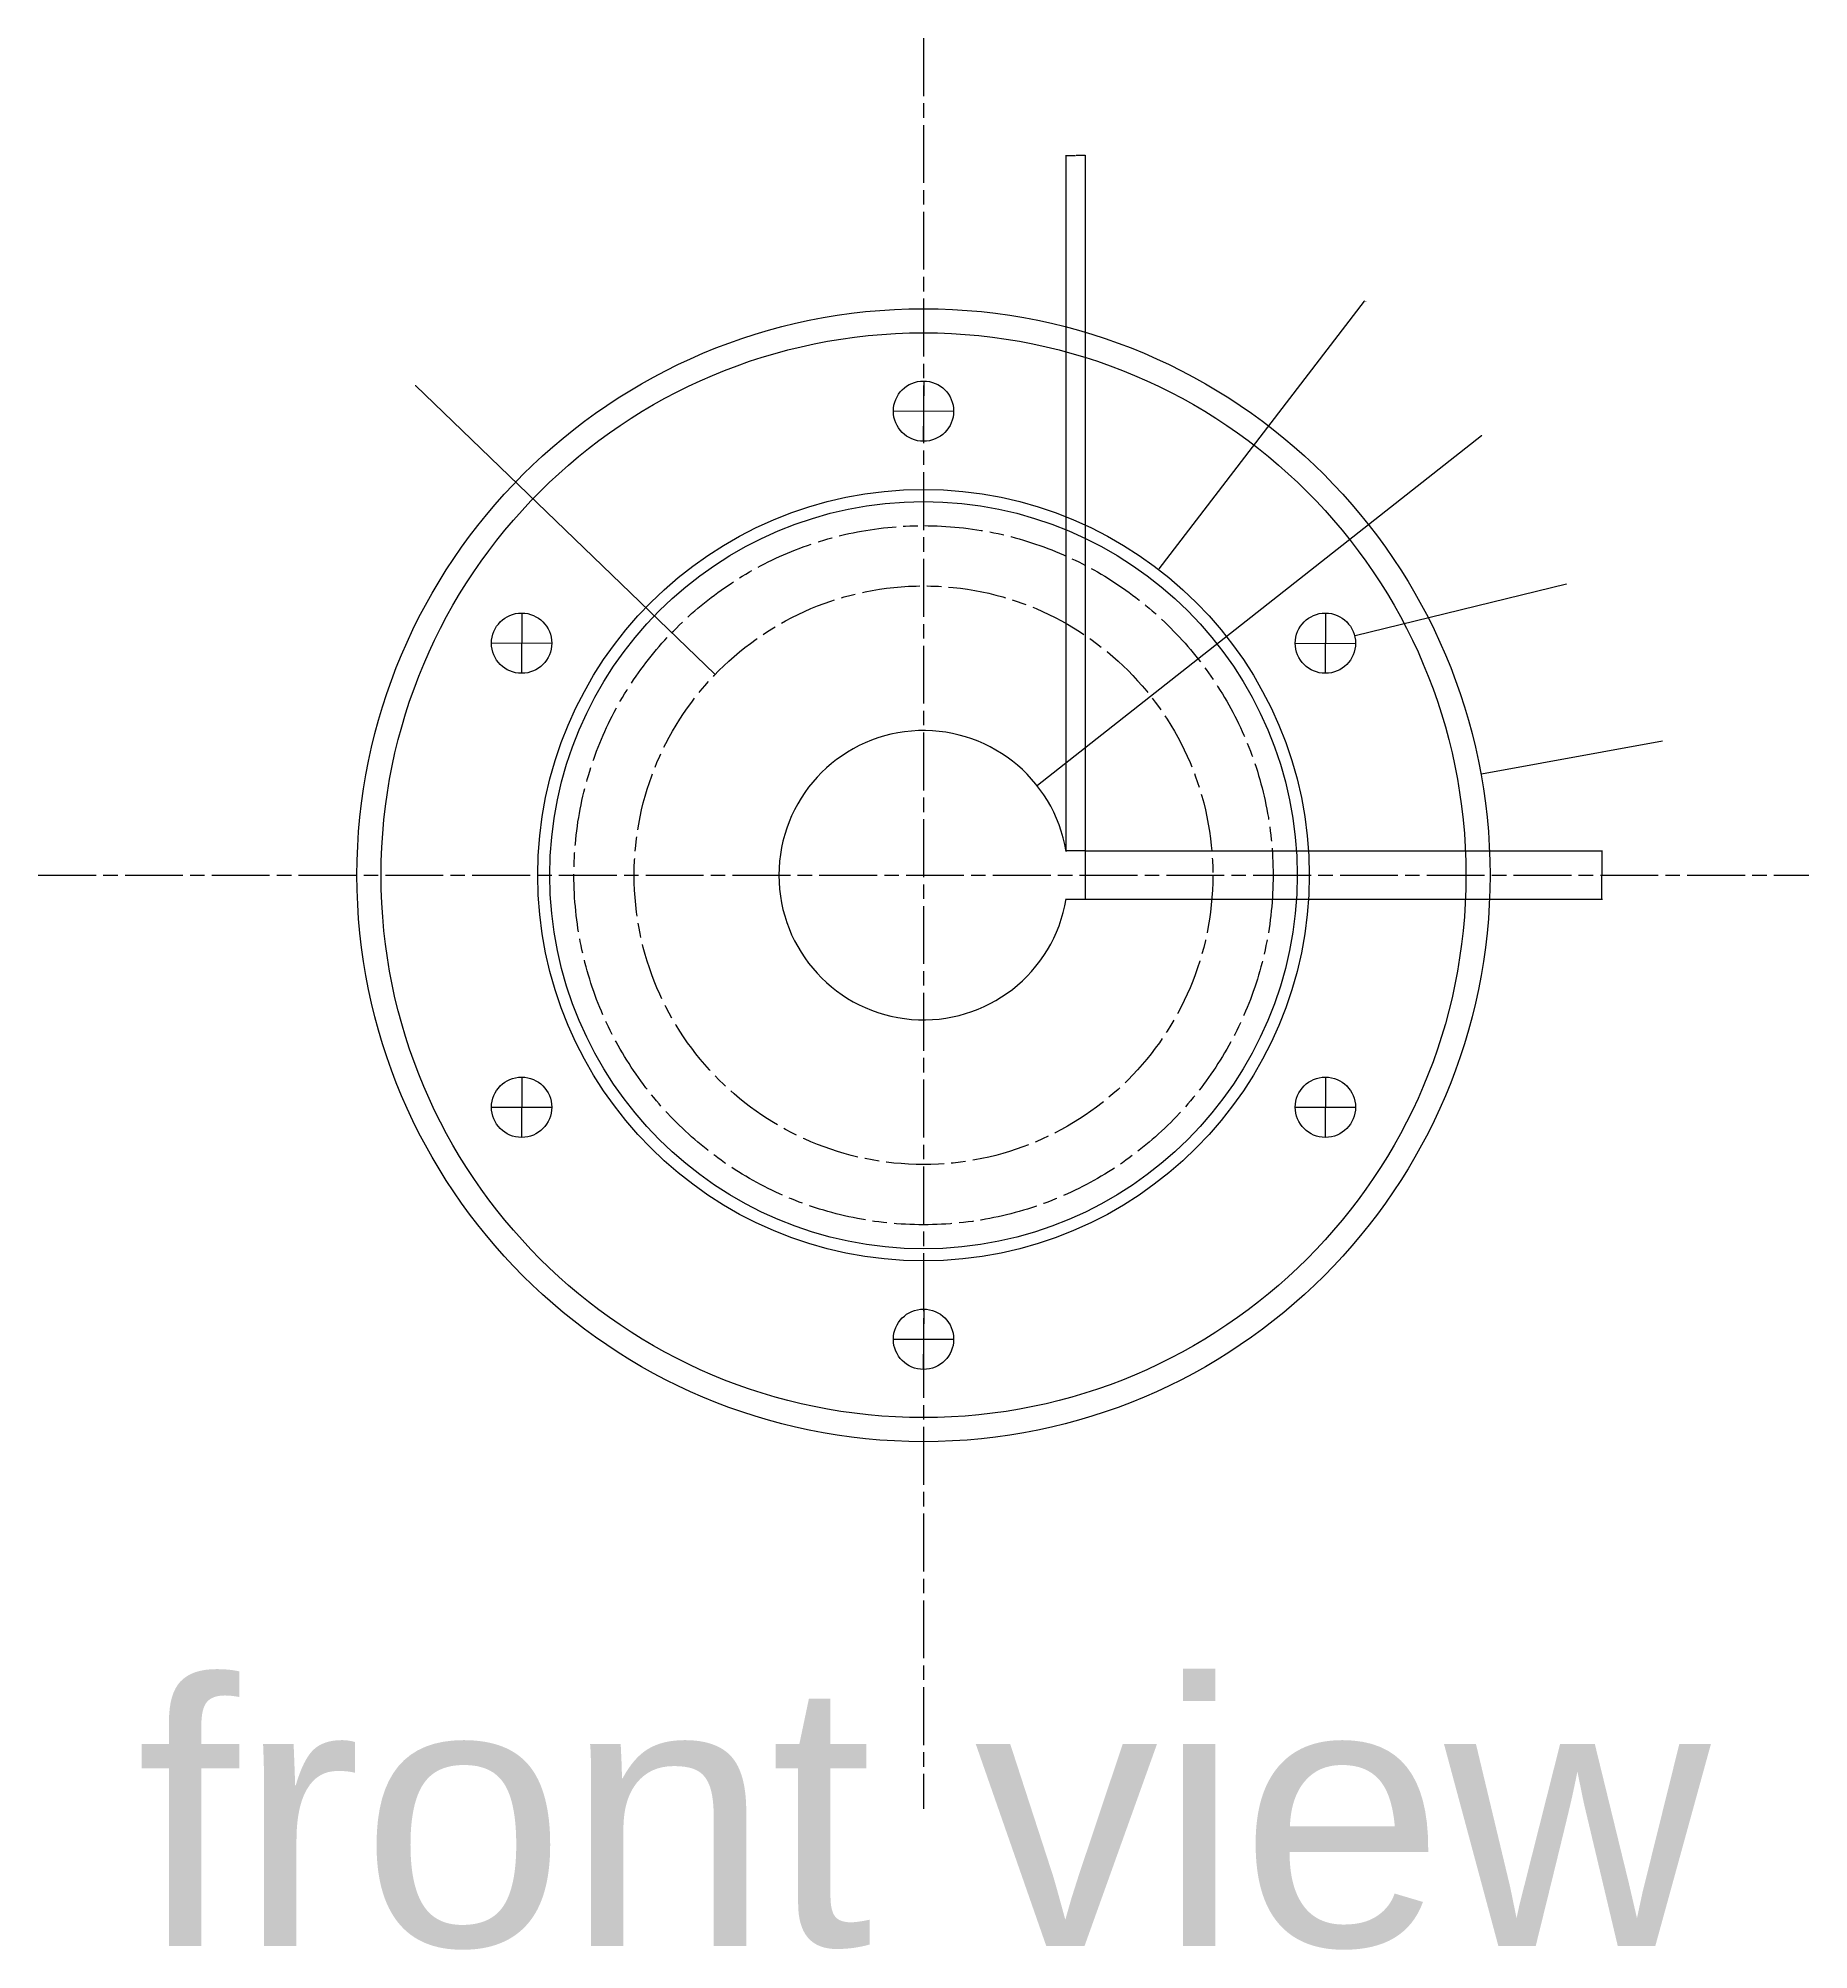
# Model space of a CAD drawing. Header units: millimetres. Extents: x -58261 to 1489, y -473 to 5897.
# Drawn here: x -566 to 169, y -441 to 352 of the extents above; entities that cross this region are included whole.
import ezdxf

# ---------------------------------------------------------------- set-up
doc = ezdxf.new("R2010")
doc.units = ezdxf.units.MM
doc.header["$MEASUREMENT"] = 0
doc.linetypes.add('ACAD_ISO08W100', pattern=[36, 24, -3, 6, -3])
doc.styles.get("Standard").update_dxf_attribs({"font": 'arial.ttf'})
doc.dimstyles.get("Standard").update_dxf_attribs({"dimtxt": 0.18, "dimasz": 0.18, "dimexe": 0.18, "dimexo": 0.0625, "dimgap": 0.09, "dimtad": 0, "dimtih": 1, "dimtoh": 1, "dimdec": 0, "dimzin": 0, "dimdsep": 46, "dimlunit": 3, "dimtxsty": 'Standard', "dimcen": 0.09, "dimadec": 0, "dimazin": 0, "dimtfac": 1, "dimtdec": 0, "dimtofl": 0, "dimtmove": 0, "dimatfit": 3, "dimfxl": 1, "dimtolj": 1, "dimtzin": 0, "dimarcsym": 0})

# ---------------------------------------------------------------- blocks, each defined once
blk = doc.blocks.new('*D1')
at = {"color": 0, "lineweight": -2, "transparency": 16777216}
for p, q in [((107.95, 60.1), (32.84, 46.48)), ((-198.65, 4.52), (-198.47, 4.52)), ((-198.56, 4.43), (-198.56, 4.61))]:
    blk.add_line(p, q, dxfattribs=at)
at = {"color": 0, "transparency": 16777216}
blk.add_solid([(32.84, 46.51), (32.85, 46.45), (32.67, 46.45)], dxfattribs=at)
at = {"layer": 'Defpoints', "color": 0, "transparency": 16777216}
for p in [(32.67, 46.45), (-198.56, 4.52)]:
    blk.add_point(p, dxfattribs=at)
at = {"color": 0, "transparency": 16777216, "insert": (108.43, 60.1), "char_height": 0.18, "attachment_point": 5}
blk.add_mtext('\\A1;R19\'-7"', dxfattribs=at)
blk = doc.blocks.new('*D2')
at = {"color": 0, "lineweight": -2, "transparency": 16777216}
for p, q in [((32.92, 186.74), (-151.28, 41.74)), ((33.1, 186.74), (32.92, 186.74)), ((-198.65, 4.52), (-198.47, 4.52)), ((-198.56, 4.43), (-198.56, 4.61))]:
    blk.add_line(p, q, dxfattribs=at)
at = {"color": 0, "transparency": 16777216}
blk.add_solid([(-151.29, 41.76), (-151.26, 41.72), (-151.42, 41.63)], dxfattribs=at)
at = {"layer": 'Defpoints', "color": 0, "transparency": 16777216}
for p in [(-151.42, 41.63), (-198.56, 4.52)]:
    blk.add_point(p, dxfattribs=at)
at = {"color": 0, "transparency": 16777216, "insert": (33.36, 186.74), "char_height": 0.18, "attachment_point": 5}
blk.add_mtext("\\A1;R5'", dxfattribs=at)
blk = doc.blocks.new('*D3')
at = {"color": 0, "lineweight": -2, "transparency": 16777216}
for p, q in [((68.18, 125.29), (-19.54, 103.79)), ((-31.94, 100.77), (-31.76, 100.77)), ((-31.85, 100.68), (-31.85, 100.86))]:
    blk.add_line(p, q, dxfattribs=at)
at = {"color": 0, "transparency": 16777216}
blk.add_solid([(-19.54, 103.82), (-19.53, 103.76), (-19.71, 103.74)], dxfattribs=at)
at = {"layer": 'Defpoints', "color": 0, "transparency": 16777216}
for p in [(-19.71, 103.74), (-31.85, 100.77)]:
    blk.add_point(p, dxfattribs=at)
at = {"color": 0, "transparency": 16777216, "insert": (68.6, 125.29), "char_height": 0.18, "attachment_point": 5}
blk.add_mtext('\\A1;R1\'-1"', dxfattribs=at)
blk = doc.blocks.new('*D4')
at = {"color": 0, "lineweight": -2, "transparency": 16777216}
for p, q in [((-15.75, 242.58), (-101, 131.56)), ((-15.57, 242.58), (-15.75, 242.58)), ((-198.65, 4.52), (-198.47, 4.52)), ((-198.56, 4.43), (-198.56, 4.61))]:
    blk.add_line(p, q, dxfattribs=at)
at = {"color": 0, "transparency": 16777216}
blk.add_solid([(-101.03, 131.58), (-100.98, 131.54), (-101.11, 131.42)], dxfattribs=at)
at = {"layer": 'Defpoints', "color": 0, "transparency": 16777216}
for p in [(-101.11, 131.42), (-198.56, 4.52)]:
    blk.add_point(p, dxfattribs=at)
at = {"color": 0, "transparency": 16777216, "insert": (-15.08, 242.58), "char_height": 0.18, "attachment_point": 5}
blk.add_mtext('\\A1;R13\'-4"', dxfattribs=at)
blk = doc.blocks.new('*D5')
at = {"color": 0, "lineweight": -2, "transparency": 16777216}
for p, q in [((-409.48, 207.69), (-409.3, 207.69)), ((-409.3, 207.69), (-285.08, 87.93)), ((-198.65, 4.52), (-198.47, 4.52)), ((-198.56, 4.43), (-198.56, 4.61))]:
    blk.add_line(p, q, dxfattribs=at)
at = {"color": 0, "transparency": 16777216}
blk.add_solid([(-285.06, 87.95), (-285.1, 87.91), (-284.95, 87.81)], dxfattribs=at)
at = {"layer": 'Defpoints', "color": 0, "transparency": 16777216}
for p in [(-284.95, 87.81), (-198.56, 4.52)]:
    blk.add_point(p, dxfattribs=at)
at = {"color": 0, "transparency": 16777216, "insert": (-409.81, 207.69), "char_height": 0.18, "attachment_point": 5}
blk.add_mtext("\\A1;R10'", dxfattribs=at)
blk = doc.blocks.new('*D16')
at = {"color": 0, "lineweight": -2, "transparency": 16777216}
for p, q in [((-131.32, 14.65), (83.03, 14.65)), ((82.85, 14.47), (82.85, 4.84)), ((82.85, -5.17), (82.85, 4.47)), ((-131.32, -5.35), (83.03, -5.35))]:
    blk.add_line(p, q, dxfattribs=at)
at = {"color": 0, "transparency": 16777216}
for points in [[(82.82, 14.47), (82.88, 14.47), (82.85, 14.65)], [(82.82, -5.17), (82.88, -5.17), (82.85, -5.35)]]:
    blk.add_solid(points, dxfattribs=at)
at = {"layer": 'Defpoints', "color": 0, "transparency": 16777216}
for p in [(-131.38, 14.65), (-131.38, -5.35), (82.85, -5.35)]:
    blk.add_point(p, dxfattribs=at)
at = {"color": 0, "transparency": 16777216, "insert": (82.85, 4.65), "char_height": 0.18, "attachment_point": 5}
blk.add_mtext('\\A1;1\'-8"', dxfattribs=at)
blk = doc.blocks.new('*D17')
at = {"color": 0, "lineweight": -2, "transparency": 16777216}
for p, q in [((-139.38, 14.44), (-139.38, 303.25)), ((-139.2, 303.07), (-135.57, 303.07)), ((-131.56, 303.07), (-135.19, 303.07)), ((-131.38, 14.72), (-131.38, 303.25))]:
    blk.add_line(p, q, dxfattribs=at)
at = {"color": 0, "transparency": 16777216}
for points in [[(-139.2, 303.1), (-139.2, 303.04), (-139.38, 303.07)], [(-131.56, 303.1), (-131.56, 303.04), (-131.38, 303.07)]]:
    blk.add_solid(points, dxfattribs=at)
at = {"layer": 'Defpoints', "color": 0, "transparency": 16777216}
for p in [(-131.38, 303.07), (-139.38, 14.38), (-131.38, 14.65)]:
    blk.add_point(p, dxfattribs=at)
at = {"color": 0, "transparency": 16777216, "insert": (-135.38, 303.07), "char_height": 0.18, "attachment_point": 5}
blk.add_mtext('\\A1;8"', dxfattribs=at)

msp = doc.modelspace()

# ---------------------------------------------------------------- linework, layer by layer
at = {"color": 242, "linetype": 'ACAD_ISO08W100', "true_color": 0xcd2027}
for p, q in [((-198.56, 351.71), (-198.56, -382.74)), ((-565.79, 4.52), (168.66, 4.52))]:
    msp.add_line(p, q, dxfattribs=at)
at = {"color": 242, "true_color": 0xcd2027}
for p, q in [((-198.47, 209.61), (-198.65, 184.61)), ((-211.06, 197.02), (-186.06, 197.11)), ((-365.18, 113.36), (-365.36, 88.36)), ((-31.76, 113.27), (-31.94, 88.27)), ((-377.77, 100.77), (-352.77, 100.86)), ((-44.35, 100.68), (-19.35, 100.77)), ((-365.18, -79.14), (-365.36, -104.14)), ((-31.76, -79.14), (-31.94, -104.14)), ((-377.77, -91.73), (-352.77, -91.64)), ((-44.35, -91.73), (-19.35, -91.64)), ((-198.47, -175.39), (-198.65, -200.39)), ((-211.06, -187.98), (-186.06, -187.89))]:
    msp.add_line(p, q, dxfattribs=at)
msp.add_lwpolyline([(-139.38, -5.35), (-131.38, -5.35), (-131.38, 14.65), (-139.38, 14.65), (-139.38, 14.38)])
for centre, radius in [((-198.56, 4.52), 235), ((-198.56, 4.52), 225), ((-198.56, 197.02), 12.5), ((-198.56, 4.52), 160), ((-198.56, 4.52), 155), ((-365.27, 100.77), 12.5), ((-31.85, 100.77), 12.5), ((-365.27, -91.73), 12.5), ((-31.85, -91.73), 12.5), ((-198.56, -187.98), 12.5)]:
    msp.add_circle(centre, radius)
at = {"linetype": 'ACAD_ISO08W100'}
for radius in [145, 120]:
    msp.add_circle((-198.56, 4.52), radius, dxfattribs=at)
msp.add_arc((-198.56, 4.52), 60, 9.46232, 350.53768)

# ---------------------------------------------------------------- texts
at = {"insert": (-525.02, -330.47), "char_height": 109.2, "attachment_point": 1}
msp.add_mtext_dynamic_manual_height_columns('front view', width=305245.6233, gutter_width=546, heights=[0], dxfattribs=at)
at = {"color": 242, "true_color": 0xcd2027, "insert": (-390.56, -422.43), "char_height": 0.00587, "attachment_point": 1}
msp.add_mtext_dynamic_manual_height_columns('front view', width=12.889, gutter_width=0.0293, heights=[0], dxfattribs=at)

# ---------------------------------------------------------------- dimensions: what is measured, and where the dimension line sits
at = {"color": 242, "true_color": 0xcd2027}
dim = msp.add_linear_dim(base=(-131.38, 303.07), p1=(-139.38, 14.38), p2=(-131.38, 14.65), dimstyle='Standard', dxfattribs=at)
dim.commit()
dim.dimension.update_dxf_attribs({"geometry": '*D17', "text_midpoint": (-135.38, 303.07)})
at = {"color": 30, "true_color": 0xf26722}
for center, mpoint, picture, middle in [((-198.56, 4.52), (-101.11, 131.42), '*D4', (-15.08, 242.58)), ((-198.56, 4.52), (-284.95, 87.81), '*D5', (-409.81, 207.69)), ((-198.56, 4.52), (-151.42, 41.63), '*D2', (33.36, 186.74)), ((-31.85, 100.77), (-19.71, 103.74), '*D3', (68.18, 125.29)), ((-198.56, 4.52), (32.67, 46.45), '*D1', (107.95, 60.1))]:
    dim = msp.add_radius_dim(center=center, mpoint=mpoint, dimstyle='Standard', dxfattribs=at)
    dim.commit()
    dim.dimension.update_dxf_attribs({"geometry": picture, "text_midpoint": middle, "dimtype": 164})
at = {"color": 242, "true_color": 0xcd2027}
dim = msp.add_linear_dim(base=(82.85, -5.35), p1=(-131.38, 14.65), p2=(-131.38, -5.35), angle=90, dimstyle='Standard', dxfattribs=at)
dim.commit()
dim.dimension.update_dxf_attribs({"geometry": '*D16', "text_midpoint": (82.85, 4.65)})

doc.saveas('drawing.dxf')
